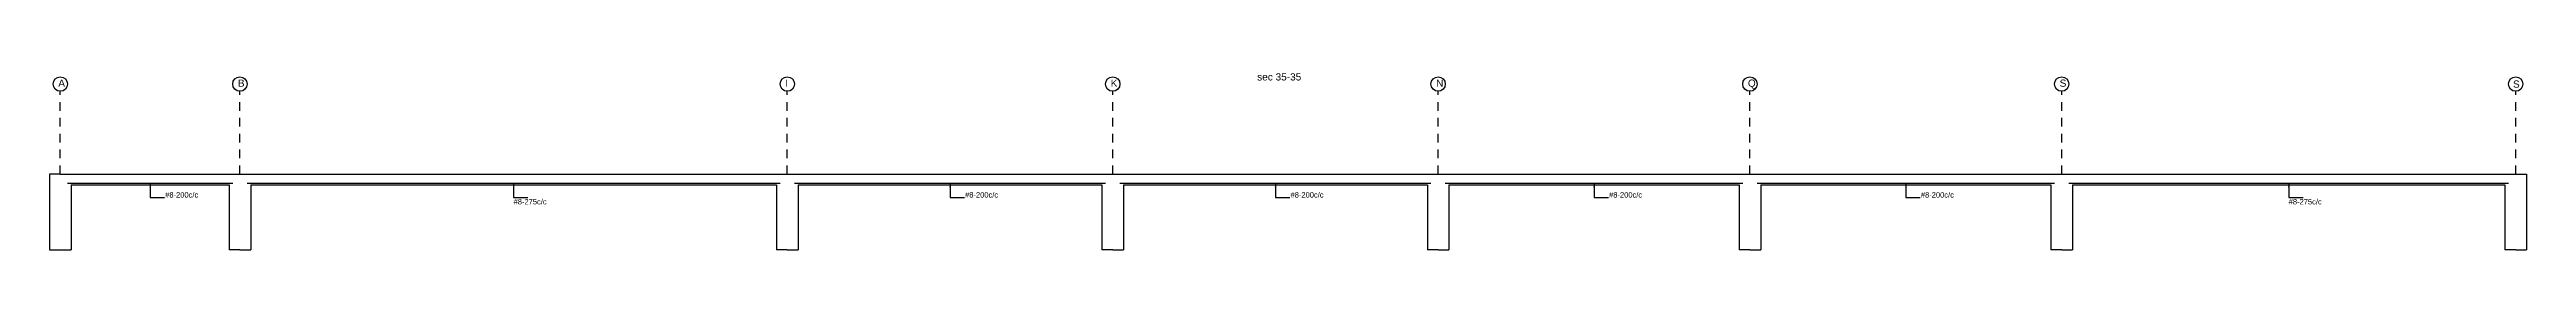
# Model space of a CAD drawing. Extents: x 0 to 119, y -5 to 121.
# Drawn here: x -0.15 to 34.33, y 97.83 to 100.28 of the extents above; entities that cross this region are included whole.
import ezdxf

# ---------------------------------------------------------------- set-up
doc = ezdxf.new("R2010")
doc.units = 0
doc.linetypes.add('ACAD_ISO02W100', pattern=[15, 12, -3])
for name, color, linetype in [('Axisline', 7, 'CONTINUOUS'), ('Axisline_Name', 1, 'CONTINUOUS'), ('LongBars', 1, 'CONTINUOUS'), ('Longsection', 2, 'CONTINUOUS'), ('Section_Name', 1, 'CONTINUOUS'), ('Slab_Bottom_Steel', 1, 'CONTINUOUS')]:
    doc.layers.add(name, color=color, linetype=linetype)
doc.styles.add('STRUDS_Arial', font='ARIAL.TTF', dxfattribs={"height": 0.04})

msp = doc.modelspace()

# ---------------------------------------------------------------- texts
at = {"layer": 'Axisline_Name', "style": 'STRUDS_Arial'}
for s, p in [('A', (-0.02813, 100.093)), ('B', (2.47187, 100.093)), ('I', (10.0919, 100.093)), ('K', (14.6219, 100.093)), ('N', (19.1519, 100.093)), ('Q', (23.4919, 100.093)), ('S', (27.8319, 100.093)), ('S', (34.1425, 100.08))]:
    msp.add_text(s, height=0.1, dxfattribs=at).set_placement(p)
at = {"layer": 'LongBars', "style": 'STRUDS_Arial'}
for p in [(1.46, 98.555), (12.595, 98.555), (17.125, 98.555), (21.56, 98.555), (25.9, 98.555)]:
    msp.add_text('#8-200c/c', height=0.075, dxfattribs=at).set_placement(p)
at = {"layer": 'Section_name', "style": 'STRUDS_Arial'}
msp.add_text('sec 35-35', height=0.1, dxfattribs=at).set_placement((16.661, 100.18))
at = {"layer": 'Slab_Bottom_Steel', "style": 'STRUDS_Arial'}
for p in [(6.31, 98.46), (31.02, 98.46)]:
    msp.add_text('#8-275c/c', height=0.075, dxfattribs=at).set_placement(p)

# ---------------------------------------------------------------- linework, layer by layer
at = {"layer": 'Axisline', "linetype": 'ACAD_ISO02W100', "ltscale": 0.01}
for p, q in [((0, 98.88), (0, 100.03)), ((2.5, 98.88), (2.5, 100.03)), ((10.12, 98.88), (10.12, 100.03)), ((14.65, 98.88), (14.65, 100.03)), ((19.18, 98.88), (19.18, 100.03)), ((23.52, 98.88), (23.52, 100.03)), ((27.86, 98.88), (27.86, 100.03)), ((34.18, 98.88), (34.18, 100.03))]:
    msp.add_line(p, q, dxfattribs=at)
at = {"layer": 'Axisline'}
for centre in [(0, 100.13), (2.5, 100.13), (10.12, 100.13), (14.65, 100.13), (19.18, 100.13), (23.52, 100.13), (27.86, 100.13), (34.18, 100.13)]:
    msp.add_circle(centre, 0.1, dxfattribs=at)
at = {"layer": 'Longsection'}
for p, q in [((0, 98.88), (-0.15, 98.88)), ((-0.15, 98.88), (-0.15, 97.83)), ((0, 98.88), (2.5, 98.88)), ((0.15, 98.73), (2.35, 98.73)), ((0.15, 98.73), (0.15, 97.83)), ((2.35, 98.73), (2.35, 97.83)), ((2.5, 98.88), (10.12, 98.88)), ((2.65, 98.73), (9.97, 98.73)), ((2.65, 98.73), (2.65, 97.83)), ((9.97, 98.73), (9.97, 97.83)), ((10.12, 98.88), (14.65, 98.88)), ((10.27, 98.73), (14.5, 98.73)), ((10.27, 98.73), (10.27, 97.83)), ((14.5, 98.73), (14.5, 97.83)), ((14.65, 98.88), (19.18, 98.88)), ((14.8, 98.73), (19.03, 98.73)), ((14.8, 98.73), (14.8, 97.83)), ((19.03, 98.73), (19.03, 97.83)), ((19.18, 98.88), (23.52, 98.88)), ((19.33, 98.73), (23.37, 98.73)), ((19.33, 98.73), (19.33, 97.83)), ((23.37, 98.73), (23.37, 97.83)), ((23.52, 98.88), (27.86, 98.88)), ((23.67, 98.73), (27.71, 98.73)), ((23.67, 98.73), (23.67, 97.83)), ((27.71, 98.73), (27.71, 97.83)), ((27.86, 98.88), (34.18, 98.88)), ((28.01, 98.73), (34.03, 98.73)), ((28.01, 98.73), (28.01, 97.83)), ((34.03, 98.73), (34.03, 97.83)), ((34.18, 98.88), (34.33, 98.88)), ((34.33, 98.88), (34.33, 97.83)), ((-0.15, 97.83), (0, 97.83)), ((0, 97.83), (0.15, 97.83)), ((2.5, 97.83), (2.35, 97.83)), ((2.5, 97.83), (2.65, 97.83)), ((10.12, 97.83), (9.97, 97.83)), ((10.12, 97.83), (10.27, 97.83)), ((14.65, 97.83), (14.5, 97.83)), ((14.65, 97.83), (14.8, 97.83)), ((19.18, 97.83), (19.03, 97.83)), ((19.18, 97.83), (19.33, 97.83)), ((23.52, 97.83), (23.37, 97.83)), ((23.52, 97.83), (23.67, 97.83)), ((27.86, 97.83), (27.71, 97.83)), ((27.86, 97.83), (28.01, 97.83)), ((34.18, 97.83), (34.03, 97.83)), ((34.18, 97.83), (34.33, 97.83))]:
    msp.add_line(p, q, dxfattribs=at)
at = {"layer": 'Slab_Bottom_Steel'}
for p, q in [((0.1, 98.755), (2.4, 98.755)), ((1.25, 98.755), (1.25, 98.555)), ((2.6, 98.755), (10.02, 98.755)), ((6.31, 98.755), (6.31, 98.555)), ((10.22, 98.755), (14.55, 98.755)), ((12.385, 98.755), (12.385, 98.555)), ((14.75, 98.755), (19.08, 98.755)), ((16.915, 98.755), (16.915, 98.555)), ((19.28, 98.755), (23.42, 98.755)), ((21.35, 98.755), (21.35, 98.555)), ((23.62, 98.755), (27.76, 98.755)), ((25.69, 98.755), (25.69, 98.555)), ((27.96, 98.755), (34.08, 98.755)), ((31.02, 98.755), (31.02, 98.555)), ((1.25, 98.555), (1.45, 98.555)), ((6.31, 98.555), (6.51, 98.555)), ((12.385, 98.555), (12.585, 98.555)), ((16.915, 98.555), (17.115, 98.555)), ((21.35, 98.555), (21.55, 98.555)), ((25.69, 98.555), (25.89, 98.555)), ((31.02, 98.555), (31.22, 98.555))]:
    msp.add_line(p, q, dxfattribs=at)
for points in [[(1.25, 98.755), (1.24, 98.695), (1.25, 98.755), (1.26, 98.695)], [(6.31, 98.755), (6.3, 98.695), (6.31, 98.755), (6.32, 98.695)], [(12.385, 98.755), (12.375, 98.695), (12.385, 98.755), (12.395, 98.695)], [(16.915, 98.755), (16.905, 98.695), (16.915, 98.755), (16.925, 98.695)], [(21.35, 98.755), (21.34, 98.695), (21.35, 98.755), (21.36, 98.695)], [(25.69, 98.755), (25.68, 98.695), (25.69, 98.755), (25.7, 98.695)], [(31.02, 98.755), (31.01, 98.695), (31.02, 98.755), (31.03, 98.695)]]:
    msp.add_solid(points, dxfattribs=at)

msp.set_redraw_order([(e.dxf.handle, doc.entitydb.next_handle()) for e in msp.query("TEXT MTEXT ATTDEF DIMENSION ARC_DIMENSION")])  # texts and dimensions are drawn at this point

doc.saveas('drawing.dxf')
